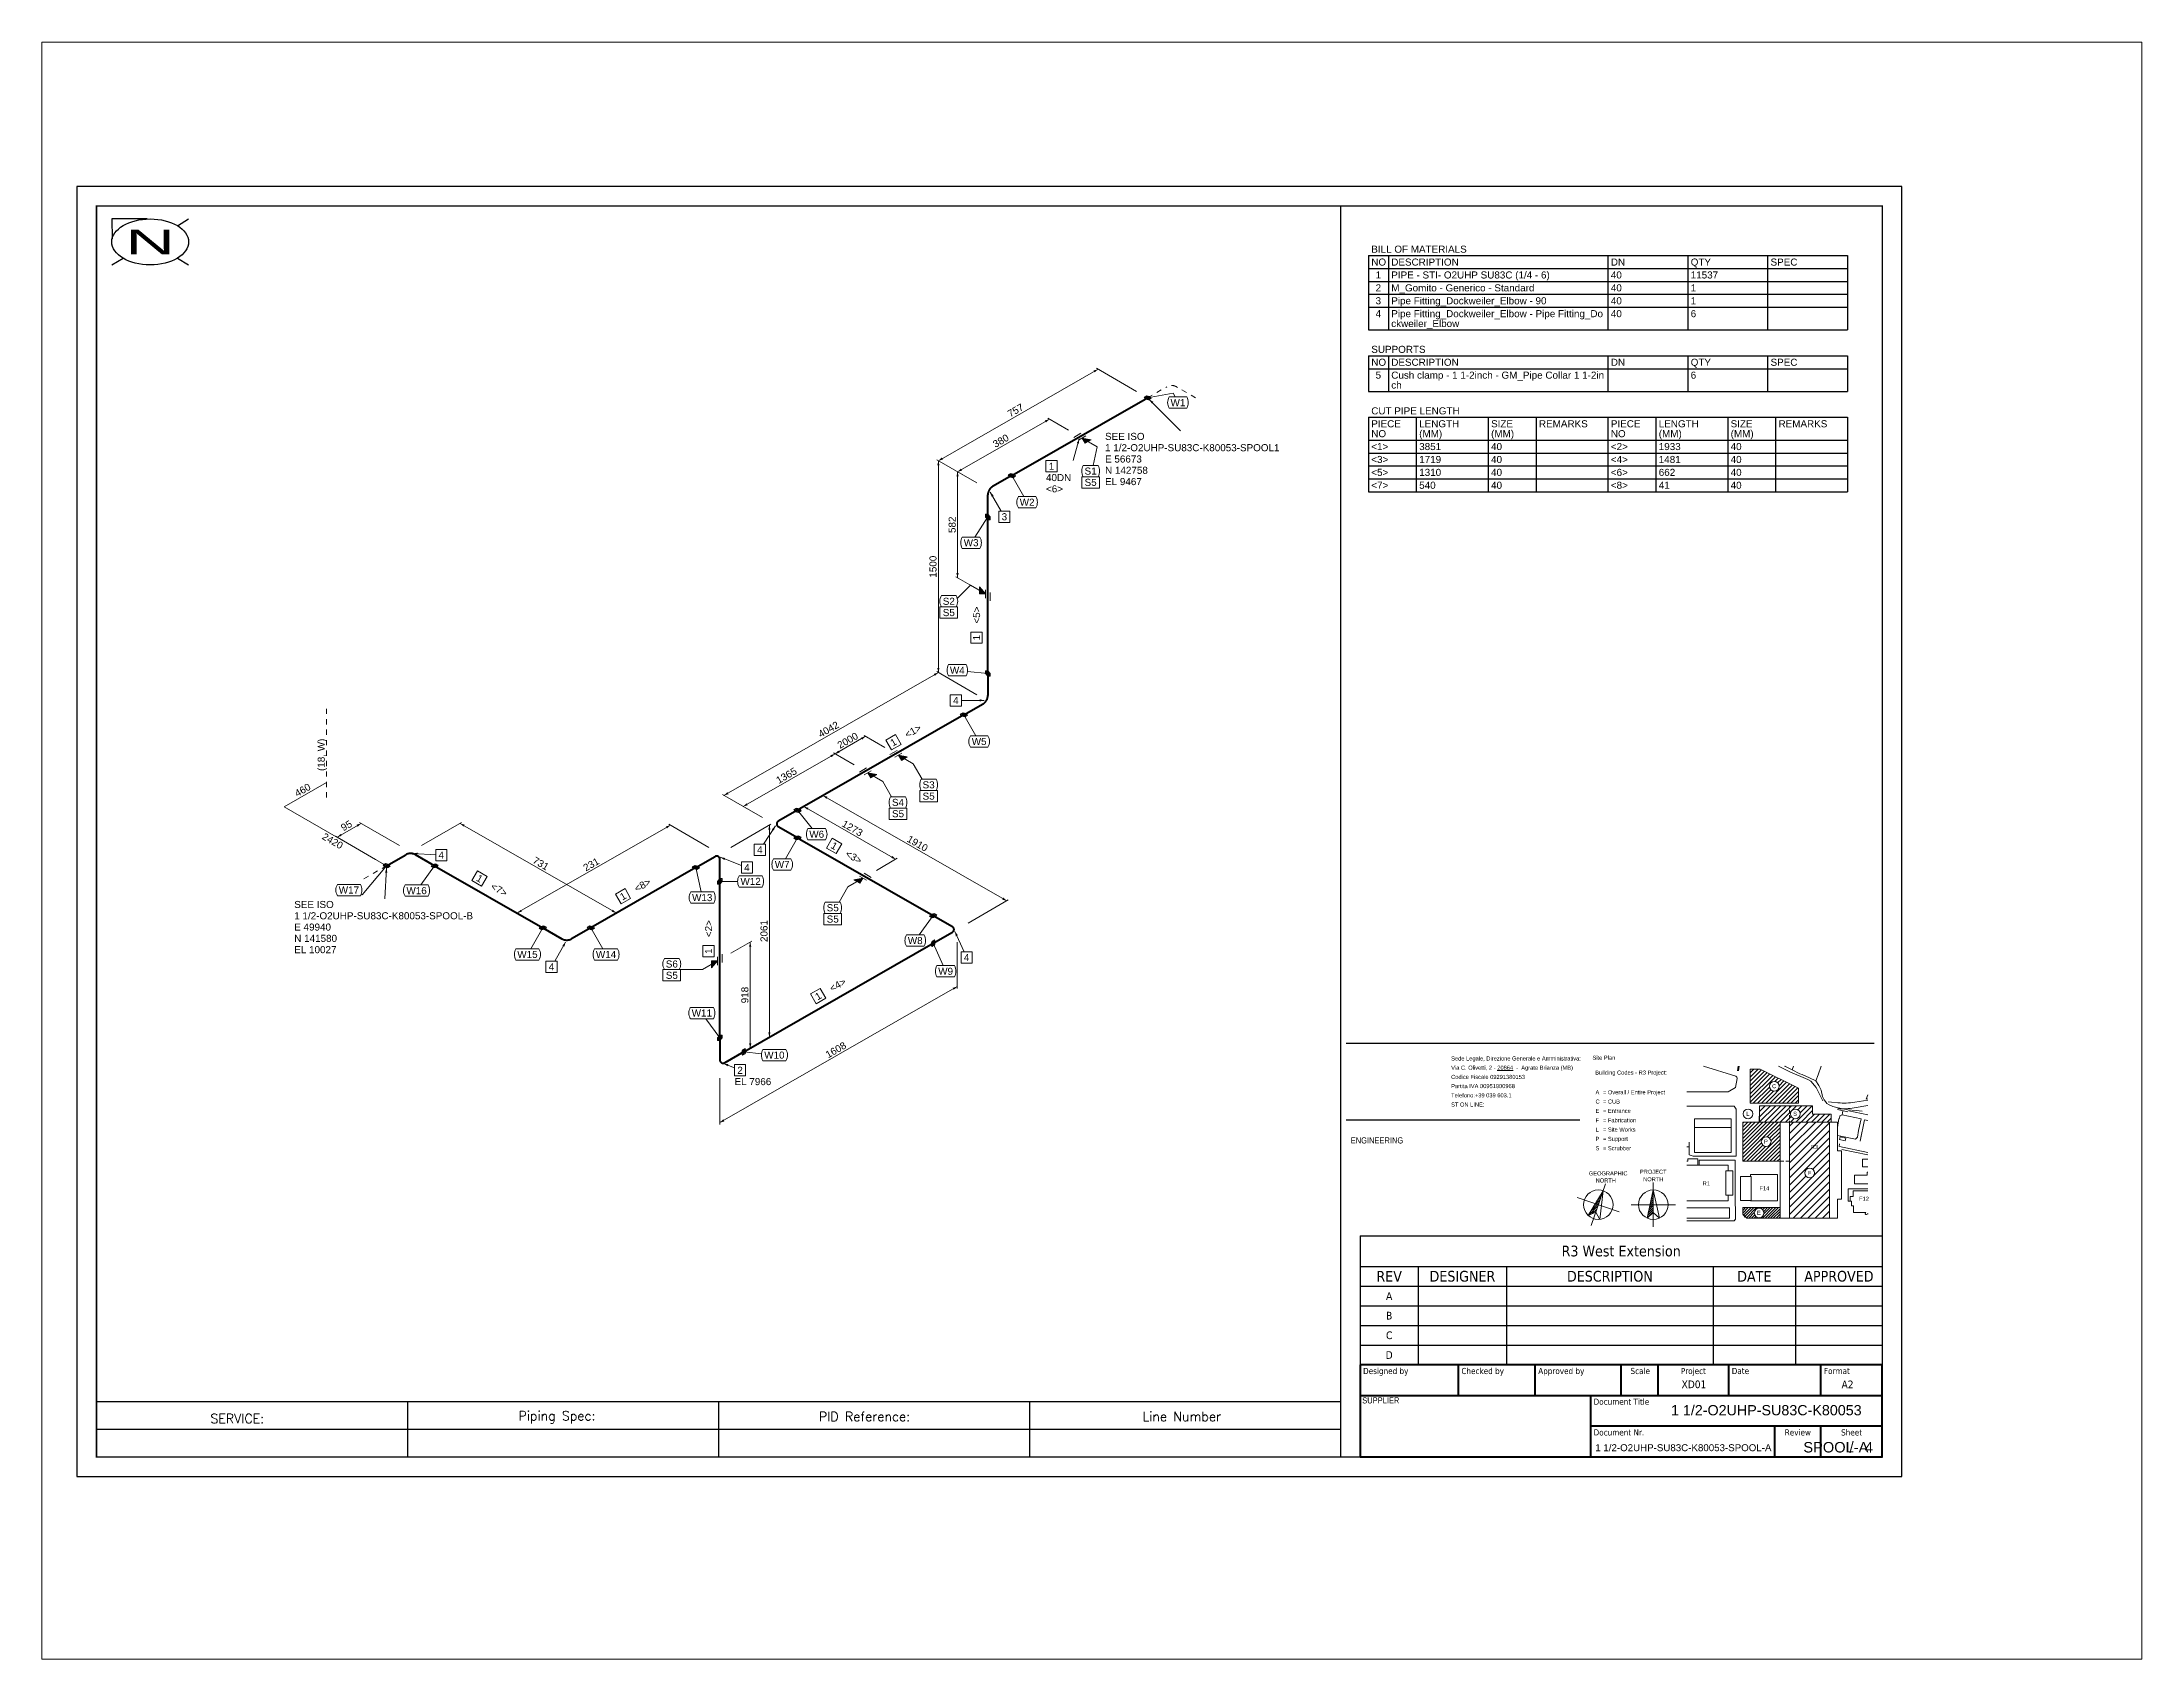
# Paper-space layout 'Layout1' of a CAD drawing. Header units: metres. Extents: x 0 to 16.2, y -1.1 to 11.4.
# The model-space entities are those that its viewports show. They can reach past a viewport. Long polylines and large blocks are cut down to what shows.
import ezdxf
from ezdxf.enums import TextEntityAlignment as Align

# ---------------------------------------------------------------- set-up
doc = ezdxf.new("R2010")
doc.units = ezdxf.units.M
doc.header["$MEASUREMENT"] = 0
for name, color, linetype, lineweight in [('BDRTEXT', 2, 'Continuous', 20), ('BOMTEXT', 2, 'Continuous', 20), ('CONTINUATION', 7, 'Continuous', 0), ('DIM', 7, 'Continuous', 0), ('G-____-TTLB-OTLN', 7, 'Continuous', 13), ('G-____-TTLB-WIDE', 7, 'Continuous', 30), ('JONTNO', 2, 'Continuous', 0), ('LEADLINE', 2, 'Continuous', 0), ('MESSAGE', 2, 'Continuous', 0), ('Pipe', 1, 'Continuous', 50), ('PTNO', 2, 'Continuous', 0), ('SYMBOL', 7, 'Continuous', 0), ('Symbol (ISO)', 7, 'Continuous', 25), ('Title (ISO)', 7, 'Continuous', 50)]:
    doc.layers.add(name, color=color, linetype=linetype, lineweight=lineweight)
doc.styles.add('Arial', font='')
doc.styles.add('Arial_1', font='', dxfattribs={"width": 0.8, "height": 2})
doc.styles.add('Note Text (ISO)', font='', dxfattribs={"height": 2.5})
doc.styles.add('RomanS', font='romans.shx')
doc.styles.get("Standard").update_dxf_attribs({"font": ''})
doc.styles.add('Text Style41', font='')
doc.styles.get('Arial').set_extended_font_data('Arial')
doc.styles.get('Arial_1').set_extended_font_data('Arial')
doc.styles.get('Note Text (ISO)').set_extended_font_data('Tahoma')
doc.styles.get('Standard').set_extended_font_data('Arial')
doc.styles.get('Text Style41').set_extended_font_data('Tahoma')

psp = doc.layouts.get("Layout1")

msp = doc.modelspace()

# ---------------------------------------------------------------- texts
at = {"color": 7, "linetype": 'ByBlock', "lineweight": -2, "style": 'RomanS'}
for s, p in [('SERVICE:', (49.67, 26.43)), ('Piping Spec:', (149.93, 27.32)), ('PID Reference:', (247.72, 27.09)), ('Line Number', (353.07, 27.09))]:
    msp.add_text(s, height=3, dxfattribs=at).set_placement(p)
at = {"layer": 'BDRTEXT', "style": 'Arial'}
for s, height, p in [('1 1/2-O2UHP-SU83C-K80053', 3.3303, (556.11, 30.66)), ('1 1/2-O2UHP-SU83C-K80053-SPOOL-A', 2.2663, (529.11, 18.44)), ('SPOOL-A', 3.41, (578.75, 18.59)), ('4', 3.41, (589.5, 18.54))]:
    msp.add_text(s, height=height, dxfattribs=at).set_placement(p, align=Align.MIDDLE_CENTER)
at = {"layer": 'BOMTEXT', "style": 'Arial'}
for s, p in [('BILL OF MATERIALS', (427.53, 407.53)), ('NO', (427.53, 403.33)), ('DESCRIPTION', (434.03, 403.33)), ('DN', (505.51, 403.33)), ('QTY', (531.5, 403.33)), ('SPEC', (557.49, 403.33)), ('PIPE - STI- O2UHP SU83C (1/4 - 6)', (434.03, 399.13)), ('M_Gomito - Generico - Standard', (434.03, 394.93)), ('40', (505.51, 399.13)), ('40', (505.51, 394.93)), ('11537', (531.5, 399.13)), ('1', (531.5, 394.93)), ('Pipe Fitting_Dockweiler_Elbow - 90', (434.03, 390.73)), ('40', (505.51, 390.73)), ('1', (531.5, 390.73)), ('ckweiler_Elbow', (434.03, 383.31)), ('Pipe Fitting_Dockweiler_Elbow - Pipe Fitting_Do', (434.03, 386.53)), ('40', (505.51, 386.53)), ('6', (531.5, 386.53)), ('SUPPORTS', (427.53, 374.91)), ('NO', (427.53, 370.71)), ('DESCRIPTION', (434.03, 370.71)), ('DN', (505.51, 370.71)), ('QTY', (531.5, 370.71)), ('SPEC', (557.49, 370.71)), ('ch', (434.03, 363.29)), ('Cush clamp - 1 1-2inch - GM_Pipe Collar 1 1-2in', (434.03, 366.51)), ('6', (531.5, 366.51)), ('CUT PIPE LENGTH', (427.53, 354.88)), ('PIECE', (427.53, 350.68)), ('NO', (427.53, 347.46)), ('(MM)', (443.12, 347.46)), ('LENGTH', (443.12, 350.68)), ('SIZE', (466.52, 350.68)), ('(MM)', (466.52, 347.46)), ('REMARKS', (482.11, 350.68)), ('PIECE', (505.51, 350.68)), ('NO', (505.51, 347.46)), ('(MM)', (521.1, 347.46)), ('LENGTH', (521.1, 350.68)), ('SIZE', (544.5, 350.68)), ('(MM)', (544.5, 347.46)), ('REMARKS', (560.09, 350.68)), ('<1>', (427.53, 343.26)), ('3851', (443.12, 343.26)), ('40', (466.52, 343.26)), ('<2>', (505.51, 343.26)), ('1933', (521.1, 343.26)), ('40', (544.5, 343.26)), ('<3>', (427.53, 339.06)), ('<5>', (427.53, 334.86)), ('1719', (443.12, 339.06)), ('1310', (443.12, 334.86)), ('40', (466.52, 339.06)), ('40', (466.52, 334.86)), ('<4>', (505.51, 339.06)), ('<6>', (505.51, 334.86)), ('662', (521.1, 334.86)), ('1481', (521.1, 339.06)), ('40', (544.5, 339.06)), ('40', (544.5, 334.86)), ('<7>', (427.53, 330.66)), ('540', (443.12, 330.66)), ('40', (466.52, 330.66)), ('<8>', (505.51, 330.66)), ('41', (521.1, 330.66)), ('40', (544.5, 330.66))]:
    msp.add_text(s, height=2.3, dxfattribs=at).set_placement(p)
for s, p in [('2', (429.83, 394.93)), ('1', (429.83, 399.13)), ('3', (429.83, 390.73)), ('4', (429.83, 386.53)), ('5', (429.83, 366.51))]:
    msp.add_text(s, height=2.3, dxfattribs=at).set_placement(p, align=Align.CENTER)
at = {"layer": 'DIM', "style": 'Arial'}
for s, rotation, p in [('757', 29.83757, (311.74, 356.21)), ('380', 29.83757, (306.93, 346.27)), ('582', 90, (291.09, 318.94)), ('1500', 90, (284.86, 305.3)), ('4042', 29.83757, (250.85, 252.33)), ('(18, W)', 90, (85.74, 244.04)), ('2000', 29.83757, (257.08, 248.73)), ('1365', 29.83757, (237.15, 237.29)), ('460', 29.83757, (79.68, 232.58)), ('95', 29.83757, (93.93, 220.98)), ('1273', 330.16243, (258.63, 220.14)), ('2420', 330.16243, (89.44, 215.99)), ('1910', 330.16243, (279.82, 215.16)), ('731', 330.16243, (157.21, 208.64)), ('231', 29.83757, (173.6, 208.36)), ('2061', 90, (229.85, 186.66)), ('918', 90, (223.62, 165.82)), ('1608', 29.83757, (253.25, 147.95))]:
    msp.add_text(s, height=2.3, rotation=rotation, dxfattribs=at).set_placement(p, align=Align.MIDDLE_CENTER)
at = {"layer": 'G-____-TTLB-OTLN', "lineweight": 9, "style": 'Arial'}
for s, p in [('Site Plan', (499.53, 144.74)), ('Building Codes - R3 Project:', (500.41, 139.92)), ('C', (557.99, 135.48)), ('A', (500.52, 133.51)), ('C', (500.52, 130.48)), ('= Overall / Entire Project', (502.95, 133.51)), ('= CUB', (502.95, 130.48)), ('E', (500.52, 127.44)), ('F', (500.52, 124.4)), ('= Entrance', (502.95, 127.44)), ('= Fabrication', (502.95, 124.4)), ('L', (549.59, 126.49)), ('S', (564.86, 126.49)), ('S', (500.52, 115.29)), ('L', (500.52, 121.36)), ('P', (500.52, 118.33)), ('= Site Works', (502.95, 121.36)), ('= Support', (502.95, 118.33)), ('= Scrubber', (502.95, 115.29)), ('P', (555.37, 117.44)), ('R3', (570.59, 115.68)), ('R1', (535.39, 103.85)), ('F14', (553.88, 102.25)), ('F', (569.6, 107.25)), ('F12', (586.32, 98.84)), ('E', (553.08, 94.24))]:
    msp.add_text(s, height=1.33, dxfattribs=at).set_placement(p)
for s, p in [('GEOGRAPHIC', (504.63, 107.09)), ('NORTH', (503.86, 104.79)), ('PROJECT', (519.32, 107.62)), ('NORTH', (519.32, 105.19))]:
    msp.add_text(s, height=1.33, dxfattribs=at).set_placement(p, align=Align.CENTER)
at = {"layer": 'G-____-TTLB-OTLN', "lineweight": 9, "attachment_point": 1}
for s, insert, char_height, width, style in [('Sede Legale, Direzione Generale e Amministrativa: ', (453.52, 145.84), 1.33, 52.0239, 'Arial'), ('Via C. Olivetti, 2 - ', (453.52, 142.84), 1.33, 18.1967, 'Arial'), ('Codice Fiscale 09291380153 ', (453.52, 139.84), 1.33, 29.939, 'Arial'), ('Partita IVA 00951900968', (453.52, 136.84), 1.33, 24.9621, 'Arial'), ('\\L20864', (468.54, 142.84), 1.33, 6.2211, 'Arial'), ('  -  Agrate Brianza (MB) ', (473.67, 142.84), 1.33, 24.1845, 'Arial'), ('Telefono:+39 039 603.1  ', (453.52, 133.84), 1.33, 25.1177, 'Arial'), ('ST ON LINE:', (453.52, 130.84), 1.33, 13.1421, 'Arial'), ('ENGINEERING', (420.83, 119.5), 2, 6.9266, 'Arial_1'), ('SUPPLIER', (424.58, 34.85), 2, 13.7249, 'Arial_1')]:
    msp.add_mtext(s, dxfattribs=dict(at, insert=insert, char_height=char_height, width=width, style=style))
at = {"layer": 'JONTNO', "style": 'Arial'}
for s, p in [('W1', (364.59, 357.56)), ('W2', (315.5, 325.13)), ('W3', (297.27, 311.95)), ('W4', (292.78, 270.41)), ('W5', (299.89, 247.23)), ('W6', (247.01, 217.03)), ('W7', (235.78, 207.2)), ('W17', (94.74, 198.87)), ('W16', (116.77, 198.67)), ('W13', (209.74, 196.41)), ('W12', (225.5, 201.68)), ('W8', (279.08, 182.41)), ('W15', (152.86, 177.9)), ('W14', (178.44, 177.89)), ('W9', (288.98, 172.41)), ('W11', (209.62, 158.82)), ('W10', (233.24, 145.13))]:
    msp.add_text(s, height=2.3, dxfattribs=at).set_placement(p, align=Align.CENTER)
for s, p in [('S1', (334.21, 335.28)), ('S5', (334.21, 331.6)), ('S2', (288.04, 292.88)), ('S5', (288.04, 289.2)), ('S3', (281.48, 233.12)), ('S4', (271.51, 227.4)), ('S5', (271.51, 223.72)), ('S5', (281.48, 229.44)), ('S5', (250.26, 193.1)), ('S5', (250.26, 189.42)), ('S6', (197.89, 174.78)), ('S5', (197.89, 171.1))]:
    msp.add_text(s, height=2.3, dxfattribs=at).set_placement(p)
at = {"layer": 'MESSAGE', "style": 'Arial'}
for s, p in [('SEE ISO', (340.87, 346.57)), ('1 1/2-O2UHP-SU83C-K80053-SPOOL1', (340.87, 342.89)), ('E 56673', (340.87, 339.21)), ('N 142758', (340.87, 335.53)), ('EL 9467', (340.87, 331.85)), ('SEE ISO', (76.94, 194.17)), ('1 1/2-O2UHP-SU83C-K80053-SPOOL-B', (76.94, 190.49)), ('E 49940', (76.94, 186.81)), ('N 141580', (76.94, 183.13)), ('EL 10027', (76.94, 179.45))]:
    msp.add_text(s, height=2.3, dxfattribs=at).set_placement(p)
at = {"layer": 'PTNO', "style": 'Arial'}
for s, p in [('40DN', (321.64, 333.16)), ('1', (322.56, 336.84)), ('<6>', (321.64, 329.48)), ('EL 7966', (220.25, 136.49)), ('2', (221.17, 140.17))]:
    msp.add_text(s, height=2.3, dxfattribs=at).set_placement(p)
for s, p in [('3', (308.11, 320.41)), ('4', (292.3, 260.61)), ('4', (124.8, 210.22)), ('4', (228.51, 211.98)), ('4', (224.3, 206.18)), ('4', (295.8, 176.92)), ('4', (160.68, 173.9))]:
    msp.add_text(s, height=2.3, dxfattribs=at).set_placement(p, align=Align.CENTER)
for s, rotation, p in [('<5>', 90, (299.04, 289.53)), ('1', 90, (299.04, 282.2)), ('<1>', 29.83757, (278.34, 251.78)), ('1', 29.83757, (271.98, 248.14)), ('1', 330.16243, (252.71, 214.4)), ('<3>', 330.16243, (259.06, 210.76)), ('1', 330.16243, (137.28, 203.76)), ('<7>', 330.16243, (143.63, 200.12)), ('1', 29.83757, (183.96, 197.99)), ('<8>', 29.83757, (190.31, 201.63)), ('<2>', 90, (211.82, 187.45)), ('1', 90, (211.82, 180.12)), ('1', 29.83757, (247.51, 165.48)), ('<4>', 29.83757, (253.86, 169.13))]:
    msp.add_text(s, height=2.3, rotation=rotation, dxfattribs=at).set_placement(p, align=Align.MIDDLE_CENTER)
at = {"layer": 'Symbol (ISO)', "attachment_point": 5, "style": 'Note Text (ISO)'}
for s, insert, char_height in [('R3 West Extension', (508.87, 82.44), 3.5), ('REV', (433.35, 74.24), 3.5), ('DESIGNER', (457.19, 74.24), 3.5), ('DESCRIPTION', (505.19, 74.24), 3.5), ('DATE', (552.21, 74.24), 3.5), ('APPROVED', (579.74, 74.24), 3.5), ('A', (433.35, 67.83), 2.5), ('B', (433.35, 61.43), 2.5), ('C', (433.35, 55.03), 2.5), ('D', (433.35, 48.62), 2.5), ('A2', (582.56, 39.05), 2.5)]:
    msp.add_mtext(s, dxfattribs=dict(at, insert=insert, char_height=char_height))
at = {"layer": 'Symbol (ISO)', "insert": (532.56, 39.05), "char_height": 2.5, "width": 3.0374, "attachment_point": 5, "style": 'Note Text (ISO)'}
msp.add_mtext('XD01', dxfattribs=at)
at = {"layer": 'Title (ISO)', "style": 'Text Style41'}
for s, p in [('Designed by', (424.87, 44.42)), ('Checked by', (456.87, 44.42)), ('Approved by', (481.87, 44.42)), ('Date', (544.87, 44.42)), ('Format', (574.87, 44.42)), ('Document Title', (499.9, 34.42)), ('Document Nr.', (499.9, 24.42))]:
    msp.add_text(s, height=2, dxfattribs=at).set_placement(p, align=Align.TOP_LEFT)
msp.add_text('Scale', height=2, dxfattribs=at).set_placement((518.25, 44.42), align=Align.TOP_RIGHT)
for s, p in [('Project', (532.37, 44.42)), ('Review', (566.37, 24.42)), ('Sheet', (583.87, 24.42))]:
    msp.add_text(s, height=2, dxfattribs=at).set_placement(p, align=Align.TOP_CENTER)
at = {"layer": 'Title (ISO)', "style": 'Note Text (ISO)'}
msp.add_text('  /  ', height=3.5, dxfattribs=at).set_placement((583.87, 18.92), align=Align.MIDDLE_CENTER)

# ---------------------------------------------------------------- blocks, each defined once
blk = doc.blocks.new('*U23')
at = {"color": 0, "linetype": 'ByBlock', "lineweight": 25}
for p, q in [((-1, 7.48), (-12.5, 7.5)), ((-12.5, 7.5), (-12.39, 1)), ((8.84, 5.3), (12.5, 7.5)), ((-12.5, -7.5), (-8.84, -5.3)), ((8.84, -5.3), (12.5, -7.5))]:
    blk.add_line(p, q, dxfattribs=at)
at = {"color": 0, "linetype": 'ByBlock', "lineweight": -2}
blk.add_line((0, 0), (0, 0), dxfattribs=at)
blk.add_line((0, 0), (0, 0), dxfattribs=at)
blk.add_line((0, 0), (0, 0), dxfattribs=at)
blk.add_line((0, 0), (0, 0), dxfattribs=at)
blk.add_line((0, 0), (0, 0), dxfattribs=at)
at = {"color": 0, "linetype": 'ByBlock', "lineweight": 25}
blk.add_ellipse((0, 0), major_axis=(12.5, 0), ratio=0.6, dxfattribs=at)
at = {"color": 0, "linetype": 'ByBlock', "lineweight": 40, "width": 2}
blk.add_text('N', height=8, dxfattribs=at).set_placement((0, 0), align=Align.MIDDLE_CENTER)

# ---------------------------------------------------------------- linework, layer by layer
at = {"lineweight": -3}
for p, q in [((426.58, 406.58), (582.54, 406.58)), ((426.58, 406.58), (426.58, 382.36)), ((433.08, 406.58), (433.08, 382.36)), ((504.56, 406.58), (504.56, 382.36)), ((530.55, 406.58), (530.55, 382.36)), ((556.54, 406.58), (556.54, 382.36)), ((582.54, 406.58), (582.54, 382.36)), ((426.58, 402.38), (582.54, 402.38)), ((426.58, 398.18), (582.54, 398.18)), ((426.58, 393.98), (582.54, 393.98)), ((426.58, 389.78), (582.54, 389.78)), ((426.58, 382.36), (582.54, 382.36)), ((426.58, 373.96), (582.54, 373.96)), ((426.58, 373.96), (426.58, 362.34)), ((426.58, 369.76), (582.54, 369.76)), ((433.08, 373.96), (433.08, 362.34)), ((504.56, 373.96), (504.56, 362.34)), ((530.55, 373.96), (530.55, 362.34)), ((556.54, 373.96), (556.54, 362.34)), ((582.54, 373.96), (582.54, 362.34)), ((426.58, 362.34), (582.54, 362.34)), ((426.58, 353.93), (582.54, 353.93)), ((426.58, 353.93), (426.58, 329.71)), ((442.17, 353.93), (442.17, 329.71)), ((465.57, 353.93), (465.57, 329.71)), ((481.16, 353.93), (481.16, 329.71)), ((504.56, 353.93), (504.56, 329.71)), ((520.15, 353.93), (520.15, 329.71)), ((543.55, 353.93), (543.55, 329.71)), ((559.14, 353.93), (559.14, 329.71)), ((582.54, 353.93), (582.54, 329.71)), ((582.54, 353.93), (582.54, 329.71)), ((426.58, 346.51), (582.54, 346.51)), ((426.58, 342.31), (582.54, 342.31)), ((426.58, 338.11), (582.54, 338.11)), ((426.58, 333.91), (582.54, 333.91)), ((426.58, 329.71), (582.54, 329.71))]:
    msp.add_line(p, q, dxfattribs=at)
at = {"linetype": 'Continuous'}
for p, q in [((113.82, 33.42), (113.82, 15.42)), ((215.07, 33.42), (215.07, 15.42)), ((316.32, 33.42), (316.32, 15.42))]:
    msp.add_line(p, q, dxfattribs=at)
for p, q in [((417.57, 33.42), (317.57, 33.42)), ((417.57, 24.42), (12.57, 24.42))]:
    msp.add_line(p, q)
msp.add_lwpolyline([(6.22, 9.07), (600.22, 9.07), (600.22, 429.07), (6.22, 429.07)], close=True)
msp.add_lwpolyline([(12.57, 15.42, 0.508, 0.508, 0), (593.87, 15.42, 0.508, 0.508, 0), (593.87, 422.72, 0.508, 0.508, 0), (12.57, 422.72, 0.508, 0.508, 0)], format="xyseb", close=True)
at = {"linetype": 'ByBlock', "lineweight": -2}
for points in [[(417.57, 422.72, 0.5, 0.5, 0), (417.57, 15.42, 0.5, 0.5, 0)], [(417.57, 33.42, 0.5, 0.5, 0), (12.57, 33.42, 0.5, 0.5, 0)]]:
    msp.add_lwpolyline(points, format="xyseb", dxfattribs=at)
at = {"layer": 'CONTINUATION'}
for points in [[(357.67, 362), (359.15, 362.84)], [(360.62, 363.69), (360.97, 363.89)], [(364.09, 363.89), (364.04, 363.91), (363.99, 363.94), (363.95, 363.96), (363.9, 363.99), (363.85, 364.01), (363.8, 364.03), (363.75, 364.06), (363.7, 364.08), (363.64, 364.1), (363.59, 364.12), (363.54, 364.13), (363.49, 364.15), (363.44, 364.17), (363.38, 364.18), (363.33, 364.2), (363.28, 364.21), (363.23, 364.22), (363.17, 364.24), (363.12, 364.25), (363.06, 364.26), (363.01, 364.26), (362.96, 364.27), (362.9, 364.28), (362.85, 364.29), (362.79, 364.29), (362.74, 364.3), (362.68, 364.3), (362.63, 364.3), (362.57, 364.3), (362.52, 364.3), (362.46, 364.3)], [(364.44, 363.69), (364.09, 363.89)], [(367.39, 362), (365.91, 362.84)], [(354.72, 360.3), (356.2, 361.15)], [(370.34, 360.3), (368.86, 361.15)], [(104.06, 206.24), (102.58, 205.39)], [(107.01, 207.93), (105.53, 207.08)], [(101.11, 204.54), (99.63, 203.7)]]:
    msp.add_lwpolyline(points, dxfattribs=at)
at = {"layer": 'DIM'}
for p, q in [((286.61, 339.77), (338.61, 369.6)), ((351.12, 362.38), (338.09, 369.9)), ((292.84, 336.17), (322.75, 353.33)), ((329.02, 349.71), (322.23, 353.63)), ((299.12, 332.55), (286.09, 340.07)), ((299.12, 332.55), (286.09, 340.07)), ((286.61, 339.77), (286.61, 270.82)), ((299.12, 332.55), (292.32, 336.47)), ((299.12, 332.55), (292.32, 336.47)), ((292.84, 336.17), (292.84, 301.7)), ((299.12, 298.08), (292.32, 302)), ((216.83, 230.8), (286.61, 270.82)), ((299.12, 263.6), (286.09, 271.12)), ((299.12, 263.6), (286.09, 271.12)), ((252.97, 244.35), (262.94, 250.07)), ((269.21, 246.45), (262.42, 250.37)), ((223.06, 227.2), (252.97, 244.35)), ((259.24, 240.73), (252.45, 244.65)), ((259.24, 240.73), (252.45, 244.65)), ((229.34, 223.58), (216.31, 231.1)), ((229.34, 223.58), (222.54, 227.5)), ((236.54, 223.58), (249.56, 231.1)), ((236.54, 223.58), (243.33, 227.5)), ((242.81, 227.2), (272.71, 210.04)), ((249.04, 230.8), (308.86, 196.49)), ((98.7, 221.71), (90.9, 217.23)), ((111.21, 214.48), (98.19, 222.01)), ((118.41, 214.48), (131.44, 222.01)), ((130.92, 221.71), (181.76, 192.54)), ((149.55, 192.54), (199.39, 221.13)), ((211.9, 213.91), (198.87, 221.43)), ((219.1, 213.91), (232.12, 221.43)), ((231.6, 152.18), (231.6, 221.13)), ((103.4, 210.01), (90.38, 217.53)), ((266.44, 206.42), (273.23, 210.34)), ((162.05, 185.32), (149.03, 192.84)), ((169.25, 185.32), (182.28, 192.84)), ((296.35, 189.27), (309.38, 196.79)), ((219.1, 179.44), (225.89, 183.36)), ((225.37, 148.58), (225.37, 183.06)), ((292.75, 183.03), (292.75, 167.99)), ((215.5, 124.28), (292.75, 168.59)), ((219.1, 144.96), (232.12, 152.48)), ((219.1, 144.96), (225.89, 148.88)), ((215.5, 138.72), (215.5, 123.68))]:
    msp.add_line(p, q, dxfattribs=at)
for points in [[(73.62, 227.08), (87.49, 235.04)], [(107.01, 207.93), (73.62, 227.08)]]:
    msp.add_lwpolyline(points, dxfattribs=at)
for points in [[(338.61, 369.6), (337.5, 368.53), (337.13, 369.18)], [(322.75, 353.33), (321.64, 352.26), (321.26, 352.91)], [(286.61, 339.77), (286.98, 338.27), (286.23, 338.27)], [(286.61, 339.77), (287.72, 340.85), (288.1, 340.2)], [(292.84, 336.17), (293.22, 334.67), (292.47, 334.67)], [(292.84, 336.17), (293.96, 337.25), (294.33, 336.6)], [(292.84, 301.7), (292.47, 303.2), (293.22, 303.2)], [(286.61, 270.82), (285.49, 269.75), (285.12, 270.4)], [(286.61, 270.82), (286.23, 272.32), (286.98, 272.32)], [(262.94, 250.07), (261.82, 249), (261.45, 249.65)], [(252.97, 244.35), (251.85, 243.28), (251.48, 243.93)], [(252.97, 244.35), (254.08, 245.42), (254.46, 244.77)], [(216.83, 230.8), (217.94, 231.87), (218.32, 231.22)], [(223.06, 227.2), (224.18, 228.27), (224.55, 227.62)], [(242.81, 227.2), (244.3, 226.78), (243.92, 226.13)], [(249.04, 230.8), (250.53, 230.38), (250.16, 229.73)], [(98.7, 221.71), (97.59, 220.63), (97.22, 221.28)], [(130.92, 221.71), (132.41, 221.28), (132.04, 220.63)], [(199.39, 221.13), (198.27, 220.06), (197.9, 220.71)], [(231.6, 221.13), (231.98, 219.63), (231.23, 219.63)], [(90.9, 217.23), (92.01, 218.3), (92.39, 217.65)], [(272.71, 210.04), (271.23, 210.47), (271.6, 211.12)], [(149.55, 192.54), (150.66, 193.62), (151.03, 192.97)], [(181.76, 192.54), (180.27, 192.97), (180.65, 193.62)], [(308.86, 196.49), (307.37, 196.91), (307.74, 197.56)], [(225.37, 183.06), (225.74, 181.56), (224.99, 181.56)], [(292.75, 168.59), (291.63, 167.52), (291.26, 168.17)], [(231.6, 152.18), (231.23, 153.68), (231.98, 153.68)], [(225.37, 148.58), (224.99, 150.08), (225.74, 150.08)], [(215.5, 124.28), (216.61, 125.35), (216.98, 124.7)]]:
    msp.add_solid(points, dxfattribs=at)
at = {"layer": 'G-____-TTLB-OTLN', "lineweight": 9, "flags": 128}
for points in [[(535.72, 142.7), (546.15, 139.37)], [(546.59, 138.65), (546.08, 135.75)], [(547, 142.7), (546.74, 141.19)], [(547.02, 141.13), (547.29, 142.7)], [(566.54, 130.64), (550.82, 130.64), (550.82, 141.7), (554.14, 141.7), (566.54, 135.5), (566.54, 130.64)], [(550.82, 140.46), (552.06, 141.7)], [(550.82, 139.1), (553.42, 141.7)], [(566.54, 130.64), (566.54, 135.5), (554.14, 141.7), (550.82, 141.7), (550.82, 130.64), (566.54, 130.64)], [(550.82, 137.74), (554.56, 141.48)], [(550.82, 136.38), (555.47, 141.03)], [(550.82, 135.02), (556.37, 140.58)], [(550.82, 133.66), (557.28, 140.12)], [(550.82, 132.31), (558.19, 139.67)], [(550.82, 130.95), (559.09, 139.22)], [(555.95, 130.64), (562.72, 137.41)], [(557.31, 130.64), (563.62, 136.96)], [(558.86, 137.63), (560, 138.77)], [(559.8, 137.21), (560.91, 138.31)], [(560.06, 142.7), (563.75, 140.86)], [(560.26, 136.31), (561.81, 137.86)], [(562.35, 142.52), (562, 142.7)], [(562.42, 142.7), (562.35, 142.52)], [(564.49, 141.44), (562.35, 142.52)], [(563.75, 140.86), (569.65, 138.31)], [(564.96, 142.7), (564.49, 141.44)], [(567, 140.21), (564.49, 141.44)], [(567.73, 139.92), (567, 140.21)], [(570.15, 138.91), (567.73, 139.92)], [(569.65, 138.31), (570.64, 137.73)], [(570.15, 138.91), (572.24, 137.92)], [(570.64, 137.73), (572.29, 135.7)], [(572.94, 139.89), (572.24, 137.92)], [(572.24, 137.92), (573.25, 136.39)], [(573.98, 142.7), (572.94, 139.89)], [(543.68, 134.35), (530.26, 134.35)], [(543.68, 134.35), (546.08, 135.75)], [(551.88, 130.64), (557.21, 135.98)], [(553.23, 130.64), (557.65, 135.06)], [(554.59, 130.64), (558.57, 134.62)], [(558.67, 130.64), (564.53, 136.5)], [(560.03, 130.64), (565.44, 136.05)], [(561.39, 130.64), (566.34, 135.6)], [(562.75, 130.64), (566.54, 134.44)], [(564.11, 130.64), (566.54, 133.08)], [(565.46, 130.64), (566.54, 131.72)], [(572.29, 135.7), (574.56, 131.38)], [(573.25, 136.39), (573.95, 134.87)], [(573.95, 134.87), (574.42, 132.78)], [(574.42, 132.78), (574.98, 131.7)], [(574.98, 131.7), (575.4, 131.13)], [(575.4, 131.13), (575.85, 130.48)], [(575.85, 130.48), (576.56, 130.12)], [(576.25, 131.1), (577.33, 130.93)], [(576.56, 130.12), (577.78, 129.58)], [(577.33, 130.93), (579.42, 130.74)], [(584.88, 130.93), (589.13, 131.62)], [(589.13, 133.38), (588.62, 131.92)], [(588.62, 131.92), (589.13, 132)], [(530.26, 129.68), (545.66, 129.68)], [(544.72, 125.53), (532.77, 125.53)], [(532.77, 114.61), (532.77, 125.53)], [(544.72, 125.53), (544.72, 114.61)], [(545.66, 129.68), (546.29, 128.62)], [(546.29, 113.37), (546.29, 128.62)], [(577.23, 127.08), (571.2, 127.08), (571.2, 129.8), (553.87, 129.8), (553.87, 124.42), (548.47, 124.42), (548.47, 111.76), (560.57, 111.76), (560.57, 96.61), (548.47, 96.61), (548.47, 94.46), (549.75, 93.17), (579.3, 93.17), (579.3, 99.4), (580.58, 99.4), (580.58, 115.15), (579.3, 115.15), (579.3, 124.46), (577.23, 124.46), (577.23, 127.08)], [(548.47, 124.42), (548.47, 111.76)], [(548.47, 124.08), (548.81, 124.42)], [(548.47, 122.84), (550.05, 124.42)], [(548.47, 121.6), (551.29, 124.42)], [(548.47, 120.36), (552.53, 124.42)], [(548.47, 119.12), (553.77, 124.42)], [(548.47, 117.88), (555.01, 124.42)], [(548.47, 116.64), (556.25, 124.42)], [(548.47, 115.4), (557.48, 124.42)], [(548.47, 114.16), (558.72, 124.42)], [(548.47, 112.93), (559.96, 124.42)], [(548.47, 111.76), (548.47, 114.92), (548.47, 118.09), (548.47, 121.25), (548.47, 124.42)], [(548.47, 124.42), (551.49, 124.42), (554.52, 124.42), (557.55, 124.42), (560.57, 124.42)], [(553.83, 124.44), (559.19, 129.8)], [(553.87, 129.8), (553.86, 128.45), (553.85, 127.11), (553.84, 125.77), (553.83, 124.42)], [(553.83, 124.42), (559.68, 124.43), (565.53, 124.44), (571.38, 124.45), (577.23, 124.46)], [(553.85, 126.15), (557.49, 129.8)], [(553.86, 127.86), (555.79, 129.8)], [(553.87, 129.57), (554.1, 129.8)], [(571.2, 129.8), (566.87, 129.8), (562.54, 129.8), (558.21, 129.8), (553.87, 129.8)], [(553.88, 124.42), (554.98, 124.42)], [(555.52, 124.43), (560.89, 129.8)], [(555.58, 124.42), (556.8, 124.42)], [(556.41, 119.63), (560.57, 123.79)], [(557.22, 124.43), (562.58, 129.8)], [(557.41, 124.42), (558.62, 124.42)], [(558.92, 124.43), (564.28, 129.8)], [(559.23, 124.42), (560.44, 124.42)], [(560.57, 122.95), (560.57, 124.42)], [(560.57, 124.42), (560.57, 121.26), (560.57, 118.09), (560.57, 114.92), (560.57, 111.76)], [(560.62, 124.44), (565.98, 129.8)], [(561.05, 124.42), (562.26, 124.42)], [(562.32, 124.44), (564.21, 126.33)], [(562.87, 124.42), (564.09, 124.42)], [(563.67, 129.8), (563.67, 129.1)], [(563.67, 128.49), (563.67, 127.28)], [(563.67, 126.67), (563.67, 125.45)], [(563.67, 124.85), (563.67, 123.64)], [(563.69, 115.93), (572.19, 124.43)], [(563.69, 113.54), (574.58, 124.43)], [(563.69, 124.42), (566.95, 124.42), (570.21, 124.42), (573.46, 124.43), (576.72, 124.43)], [(563.69, 123.11), (565, 124.42)], [(563.69, 120.72), (567.4, 124.42)], [(563.69, 118.33), (569.79, 124.42)], [(563.69, 93.17), (563.69, 100.98), (563.69, 108.8), (563.69, 116.61), (563.69, 124.42)], [(563.69, 111.14), (576.72, 124.17)], [(564.02, 124.44), (565.18, 125.6)], [(564.69, 124.42), (565.9, 124.42)], [(565.72, 124.44), (571.07, 129.8)], [(566.36, 128.48), (567.68, 129.8)], [(566.51, 124.42), (567.73, 124.42)], [(567.08, 127.51), (569.37, 129.8)], [(567.42, 124.45), (571.2, 128.23)], [(568.34, 124.42), (569.55, 124.42)], [(569.12, 124.45), (571.75, 127.08)], [(570.16, 124.42), (571.37, 124.42)], [(570.82, 124.45), (573.45, 127.08)], [(571.2, 127.08), (571.2, 127.76), (571.2, 128.44), (571.2, 129.12), (571.2, 129.8)], [(577.23, 127.08), (575.73, 127.08), (574.22, 127.08), (572.71, 127.08), (571.2, 127.08)], [(571.98, 124.42), (573.19, 124.42)], [(572.52, 124.45), (575.15, 127.08)], [(573.8, 124.42), (575.01, 124.42)], [(574.22, 124.46), (576.84, 127.08)], [(575.62, 124.42), (576.72, 124.42)], [(575.92, 124.46), (577.23, 125.77)], [(576.72, 123.7), (576.72, 124.46)], [(576.72, 124.46), (577.23, 124.46)], [(576.72, 124.43), (576.72, 116.61), (576.72, 108.8), (576.72, 100.99), (576.72, 93.17)], [(576.72, 121.88), (576.72, 123.09)], [(577.23, 124.46), (577.23, 125.12), (577.23, 125.77), (577.23, 126.43), (577.23, 127.08)], [(577.78, 129.58), (578.62, 129.34)], [(578.62, 129.34), (580.51, 128.86)], [(579.27, 128.53), (582.67, 127.85)], [(579.77, 125.67), (579.3, 122.67)], [(579.91, 125.67), (580.07, 126.49)], [(580.07, 126.49), (580.8, 126.83)], [(580.51, 128.86), (582.64, 128.4)], [(581.07, 128.17), (580.78, 126.84)], [(580.78, 126.84), (586.95, 125.52)], [(582.64, 128.4), (585.38, 128.22)], [(589.13, 126.87), (582.98, 128.15)], [(589.13, 129.84), (584.72, 129.09)], [(585.38, 128.22), (587.29, 128.01)], [(586.16, 121.7), (586.95, 125.52)], [(588.09, 125.21), (586.61, 118.3)], [(588.09, 125.21), (589.13, 124.99)], [(530.26, 116.44), (530.96, 116.44)], [(530.96, 117.94), (530.96, 113.79)], [(532.77, 122.74), (544.72, 122.74)], [(548.54, 111.76), (554.52, 117.74)], [(549.78, 111.76), (554.98, 116.96)], [(551.01, 111.76), (555.8, 116.54)], [(552.25, 111.76), (560.57, 120.08)], [(553.49, 111.76), (560.57, 118.84)], [(554.73, 111.76), (560.57, 117.6)], [(555.97, 111.76), (560.57, 116.36)], [(557.2, 119.18), (560.57, 122.55)], [(557.61, 118.36), (560.57, 121.32)], [(560.57, 121.13), (560.57, 122.34)], [(560.57, 119.3), (560.57, 120.52)], [(560.57, 117.48), (560.57, 118.7)], [(560.57, 115.66), (560.57, 116.87)], [(563.67, 123.03), (563.67, 121.81)], [(563.67, 121.21), (563.67, 119.99)], [(563.67, 119.38), (563.67, 118.17)], [(563.67, 117.56), (563.67, 116.34)], [(563.69, 108.75), (576.72, 121.77)], [(563.69, 106.36), (576.72, 119.38)], [(563.69, 103.96), (576.72, 116.98)], [(576.72, 120.06), (576.72, 121.27)], [(576.72, 118.23), (576.72, 119.45)], [(576.72, 116.41), (576.72, 117.63)], [(579.3, 120.07), (585.17, 118.85)], [(579.78, 116.56), (579.95, 117.37)], [(589.13, 114.59), (579.93, 116.53)], [(580.11, 119.62), (579.94, 118.81)], [(579.94, 118.81), (581.83, 118.41)], [(582, 119.22), (580.11, 119.62)], [(581.83, 118.41), (582, 119.22)], [(585.81, 119.51), (585.17, 118.85)], [(586.16, 121.7), (585.81, 119.51)], [(586.97, 119.97), (586.61, 118.3)], [(530.58, 111.76), (530.26, 111.76)], [(530.26, 110.47), (543.68, 110.47)], [(533.86, 112.53), (530.58, 112.53)], [(530.58, 112.53), (530.58, 111.76)], [(532.25, 113.37), (530.96, 113.79)], [(532.25, 113.37), (546.29, 113.37)], [(544.72, 114.61), (532.77, 114.61)], [(533.86, 110.47), (533.86, 112.53)], [(546.02, 112.07), (534.29, 112.07)], [(534.29, 112.07), (534.29, 110.47)], [(543.68, 110.47), (543.68, 108.61)], [(546.02, 112.07), (546.02, 98.71)], [(560.57, 111.76), (557.55, 111.76), (554.52, 111.76), (551.49, 111.76), (548.47, 111.76)], [(557.21, 111.76), (560.57, 115.12)], [(558.45, 111.76), (560.57, 113.88)], [(559.69, 111.76), (560.57, 112.64)], [(560.57, 113.84), (560.57, 115.06)], [(560.57, 111.76), (560.57, 113.23)], [(560.57, 111.76), (561.82, 111.76)], [(562.42, 111.76), (563.67, 111.76)], [(563.67, 115.74), (563.67, 114.52)], [(563.67, 113.91), (563.67, 112.7)], [(563.67, 112.09), (563.67, 110.88)], [(563.67, 110.27), (563.67, 109.06)], [(563.69, 96.78), (576.72, 109.8)], [(571.24, 109.11), (576.72, 114.59)], [(571.55, 107.03), (576.72, 112.2)], [(576.72, 114.59), (576.72, 115.8)], [(576.72, 112.77), (576.72, 113.98)], [(576.72, 110.95), (576.72, 112.16)], [(576.72, 109.12), (576.72, 110.34)], [(580.68, 115.53), (589.13, 113.76)], [(587.39, 109.92), (587.39, 112.42)], [(587.39, 112.42), (589.13, 112.42)], [(589.13, 109.92), (587.39, 109.92)], [(503.73, 104.41), (499.1, 90.74)], [(519.32, 104.79), (519.32, 90.36)], [(542.99, 108.61), (545.23, 108.61)], [(542.99, 100.7), (542.99, 108.61)], [(545.23, 108.61), (545.23, 100.7)], [(547.69, 106.69), (551.13, 106.69)], [(547.69, 98.97), (547.69, 106.69)], [(551, 107.35), (559.73, 107.35)], [(551, 106.69), (551, 107.35)], [(551.13, 106.69), (551.13, 98.97)], [(559.73, 107.35), (559.73, 98.86)], [(563.67, 108.45), (563.67, 107.24)], [(563.67, 106.63), (563.67, 105.41)], [(563.67, 104.81), (563.67, 103.59)], [(563.67, 102.98), (563.67, 101.77)], [(563.69, 94.38), (576.72, 107.41)], [(563.69, 101.57), (569.02, 106.89)], [(563.69, 99.17), (571.11, 106.59)], [(564.88, 93.17), (576.72, 105.01)], [(567.27, 93.17), (576.72, 102.62)], [(576.72, 107.3), (576.72, 108.52)], [(576.72, 105.48), (576.72, 106.69)], [(576.72, 103.66), (576.72, 104.87)], [(576.72, 101.83), (576.72, 103.05)], [(582.73, 102.75), (582.73, 98.66)], [(582.73, 102.75), (589.13, 102.74)], [(584.81, 104.34), (584.81, 107.13)], [(584.81, 107.13), (588.89, 107.13)], [(589.13, 104.34), (584.81, 104.34)], [(588.89, 108.2), (589.13, 108.2)], [(588.89, 107.13), (588.89, 108.2)], [(494.58, 99.88), (508.25, 95.26)], [(498.1, 94.08), (502.96, 102.13)], [(502.96, 102.13), (498.1, 94.08), (500.6, 95.16), (502.96, 102.13)], [(498.29, 94.16), (501.27, 97.15)], [(498.29, 94.16), (501.27, 97.15)], [(498.95, 95.49), (501.61, 98.15)], [(498.95, 95.49), (501.61, 98.15)], [(499.45, 94.66), (500.93, 96.14)], [(499.45, 94.66), (500.93, 96.14)], [(499.96, 97.17), (501.95, 99.15)], [(499.96, 97.17), (501.95, 99.15)], [(500.97, 98.84), (502.29, 100.16)], [(500.97, 98.84), (502.29, 100.16)], [(502.96, 102.13), (501.93, 92.79)], [(501.98, 100.51), (502.63, 101.16)], [(501.98, 100.51), (502.63, 101.16)], [(512.11, 97.57), (526.54, 97.57)], [(517.3, 93.21), (519.32, 102.38)], [(519.32, 102.38), (517.3, 93.21), (519.32, 95.02), (519.32, 102.38)], [(517.5, 94.11), (519.32, 95.93)], [(517.5, 94.11), (519.32, 95.93)], [(517.69, 94.96), (519.32, 96.59)], [(517.69, 94.96), (519.32, 96.59)], [(517.88, 95.81), (519.32, 97.26)], [(517.88, 95.81), (519.32, 97.26)], [(518.06, 96.66), (519.32, 97.92)], [(518.06, 96.66), (519.32, 97.92)], [(518.25, 97.52), (519.32, 98.59)], [(518.25, 97.52), (519.32, 98.59)], [(518.44, 98.37), (519.32, 99.25)], [(518.44, 98.37), (519.32, 99.25)], [(518.63, 99.22), (519.32, 99.92)], [(518.63, 99.22), (519.32, 99.92)], [(518.81, 100.07), (519.32, 100.58)], [(518.81, 100.07), (519.32, 100.58)], [(519, 100.92), (519.32, 101.24)], [(519, 100.92), (519.32, 101.24)], [(519.19, 101.78), (519.32, 101.91)], [(519.19, 101.78), (519.32, 101.91)], [(519.32, 102.38), (521.34, 93.21)], [(543.68, 98.83), (530.26, 98.83)], [(544.15, 96.53), (530.26, 96.53)], [(545.23, 100.7), (542.99, 100.7)], [(543.68, 100.7), (543.68, 98.83)], [(544.15, 96.53), (544.15, 93.19)], [(546.12, 95.33), (546.02, 98.71)], [(551.13, 98.97), (547.69, 98.97)], [(548.47, 96.59), (548.48, 96.61)], [(548.47, 95.7), (549.37, 96.61)], [(548.47, 94.81), (550.26, 96.61)], [(548.47, 96.61), (551.49, 96.61), (554.52, 96.61), (557.55, 96.61), (560.57, 96.61)], [(548.47, 94.46), (548.47, 95), (548.47, 95.53), (548.47, 96.07), (548.47, 96.61)], [(548.55, 94.01), (551.15, 96.61)], [(548.92, 93.49), (552.04, 96.61)], [(549.52, 93.2), (552.93, 96.61)], [(551, 98.86), (551, 98.97)], [(559.73, 98.86), (551, 98.86)], [(553.66, 96.45), (553.82, 96.61)], [(554.42, 96.32), (554.71, 96.61)], [(554.83, 93.17), (558.27, 96.61)], [(554.94, 95.95), (555.6, 96.61)], [(555.26, 95.38), (556.49, 96.61)], [(555.32, 94.55), (557.38, 96.61)], [(555.72, 93.17), (559.16, 96.61)], [(556.61, 93.17), (560.05, 96.61)], [(557.5, 93.17), (560.57, 96.24)], [(560.57, 95.19), (560.57, 96.61)], [(560.57, 96.61), (560.57, 95.75), (560.57, 94.89), (560.57, 94.03), (560.57, 93.17)], [(563.67, 101.16), (563.67, 99.94)], [(563.67, 99.34), (563.67, 98.12)], [(563.67, 97.52), (563.67, 96.3)], [(569.66, 93.17), (576.72, 100.22)], [(572.06, 93.17), (576.72, 97.83)], [(576.72, 100.01), (576.72, 101.23)], [(576.72, 98.19), (576.72, 99.41)], [(576.72, 96.37), (576.72, 97.58)], [(576.72, 94.55), (576.72, 95.76)], [(583.8, 98.66), (582.73, 98.66)], [(584.41, 100.19), (583.39, 100.19)], [(583.39, 100.19), (583.39, 98.66)], [(583.8, 98.66), (583.8, 97.16)], [(583.8, 97.16), (584.48, 97.16)], [(584.41, 102.09), (589.13, 102.09)], [(584.41, 100.19), (584.41, 102.09)], [(584.48, 95.03), (584.48, 97.16)], [(500.6, 95.16), (498.1, 94.08)], [(501.93, 92.79), (500.6, 95.16)], [(519.32, 95.02), (517.3, 93.21)], [(517.31, 93.25), (519.32, 95.26)], [(517.31, 93.25), (519.32, 95.26)], [(521.34, 93.21), (519.32, 95.02)], [(530.26, 93.19), (544.15, 93.19)], [(530.26, 92.29), (545.6, 92.29)], [(545.6, 92.29), (546.12, 92.81)], [(546.12, 92.81), (546.12, 95.33)], [(560.57, 93.17), (557.87, 93.17), (555.16, 93.17), (552.46, 93.17), (549.75, 93.17)], [(550.38, 93.17), (552.21, 95)], [(551.27, 93.17), (552.34, 94.24)], [(552.16, 93.17), (552.72, 93.73)], [(553.05, 93.17), (553.28, 93.4)], [(553.94, 93.17), (554.12, 93.35)], [(558.39, 93.17), (560.57, 95.35)], [(559.28, 93.17), (560.57, 94.46)], [(560.17, 93.17), (560.57, 93.57)], [(560.57, 93.17), (560.57, 94.59)], [(563.67, 95.7), (563.67, 94.48)], [(563.67, 93.87), (563.67, 93.17)], [(576.72, 93.17), (573.46, 93.17), (570.21, 93.17), (566.95, 93.17), (563.69, 93.17)], [(574.45, 93.17), (576.72, 95.44)], [(576.72, 93.17), (576.72, 93.94)], [(584.48, 95.03), (588.49, 95.03)]]:
    msp.add_lwpolyline(points, dxfattribs=at)
at = {"layer": 'G-____-TTLB-OTLN', "lineweight": 9}
for centre, radius in [((558.74, 136.12), 1.58), ((550.17, 127.13), 1.58), ((565.55, 127.13), 1.58), ((556.06, 118.09), 1.58), ((570.24, 107.89), 1.58), ((501.42, 97.57), 4.81), ((519.32, 97.57), 4.81), ((553.78, 94.89), 1.58)]:
    msp.add_circle(centre, radius, dxfattribs=at)
for centre, radius, start, end in [((545.95, 138.76), 0.645, 350.113, 72.296), ((581.41, 152.11), 21.46, 264.68913, 279.30213), ((581.14, 150.25), 21.46, 265.20394, 279.61594), ((588.71, 94.72), 0.384, 113.88013, 357.76313), ((589.94, 94.65), 0.83, 174.50295, 189.64395)]:
    msp.add_arc(centre, radius, start, end, dxfattribs=at)
at = {"layer": 'G-____-TTLB-WIDE'}
for p, q in [((419.34, 150.15), (591.19, 150.15)), ((419.34, 125.15), (495.43, 125.15))]:
    msp.add_line(p, q, dxfattribs=at)
at = {"layer": 'JONTNO'}
for p, q in [((361.74, 360.55), (367.45, 360.55)), ((361.74, 356.87), (367.45, 356.87)), ((333.75, 338.27), (338.58, 338.27)), ((312.64, 328.12), (318.36, 328.12)), ((333.75, 334.59), (338.58, 334.59)), ((312.64, 324.44), (318.36, 324.44)), ((294.41, 314.94), (300.12, 314.94)), ((294.41, 311.26), (300.12, 311.26)), ((287.58, 295.87), (292.41, 295.87)), ((287.58, 292.19), (292.41, 292.19)), ((289.92, 273.4), (295.63, 273.4)), ((289.92, 269.72), (295.63, 269.72)), ((297.03, 250.22), (302.74, 250.22)), ((297.03, 246.54), (302.74, 246.54)), ((281.02, 236.11), (285.85, 236.11)), ((281.02, 232.43), (285.85, 232.43)), ((271.05, 230.39), (275.88, 230.39)), ((271.05, 226.71), (275.88, 226.71)), ((244.16, 220.02), (249.87, 220.02)), ((244.16, 216.34), (249.87, 216.34)), ((232.92, 210.19), (238.64, 210.19)), ((232.92, 206.51), (238.64, 206.51)), ((90.99, 201.86), (98.49, 201.86)), ((113.03, 201.66), (120.52, 201.66)), ((205.99, 199.4), (213.49, 199.4)), ((221.75, 204.67), (229.25, 204.67)), ((221.75, 200.99), (229.25, 200.99)), ((90.99, 198.18), (98.49, 198.18)), ((113.03, 197.98), (120.52, 197.98)), ((205.99, 195.72), (213.49, 195.72)), ((249.8, 196.09), (254.63, 196.09)), ((249.8, 192.41), (254.63, 192.41)), ((276.22, 185.4), (281.93, 185.4)), ((149.11, 180.89), (156.61, 180.89)), ((174.69, 180.88), (182.18, 180.88)), ((197.43, 177.77), (202.26, 177.77)), ((276.22, 181.72), (281.93, 181.72)), ((149.11, 177.21), (156.61, 177.21)), ((174.69, 177.2), (182.18, 177.2)), ((197.43, 174.09), (202.26, 174.09)), ((286.12, 175.4), (291.84, 175.4)), ((286.12, 171.72), (291.84, 171.72)), ((205.88, 161.81), (213.37, 161.81)), ((205.88, 158.13), (213.37, 158.13)), ((229.49, 148.12), (236.99, 148.12)), ((229.49, 144.44), (236.99, 144.44))]:
    msp.add_line(p, q, dxfattribs=at)
for points in [[(333.29, 330.91), (333.29, 334.59), (339.04, 334.59), (339.04, 330.91)], [(287.12, 288.51), (287.12, 292.19), (292.87, 292.19), (292.87, 288.51)], [(280.56, 228.75), (280.56, 232.43), (286.31, 232.43), (286.31, 228.75)], [(270.59, 223.03), (270.59, 226.71), (276.34, 226.71), (276.34, 223.03)], [(249.34, 188.73), (249.34, 192.41), (255.09, 192.41), (255.09, 188.73)], [(196.97, 170.41), (196.97, 174.09), (202.72, 174.09), (202.72, 170.41)]]:
    msp.add_lwpolyline(points, close=True, dxfattribs=at)
for centre, start, end in [((364.92, 358.71), 150, 210), ((364.27, 358.71), 330, 30), ((336.94, 336.43), 150, 210), ((335.4, 336.43), 330, 30), ((315.83, 326.28), 150, 210), ((315.17, 326.28), 330, 30), ((297.59, 313.1), 150, 210), ((296.94, 313.1), 330, 30), ((290.77, 294.03), 150, 210), ((289.22, 294.03), 330, 30), ((293.11, 271.56), 150, 210), ((292.45, 271.56), 330, 30), ((300.21, 248.38), 150, 210), ((299.56, 248.38), 330, 30), ((284.21, 234.27), 150, 210), ((282.67, 234.27), 330, 30), ((274.24, 228.55), 150, 210), ((272.7, 228.55), 330, 30), ((247.34, 218.18), 150, 210), ((246.69, 218.18), 330, 30), ((236.11, 208.35), 150, 210), ((235.45, 208.35), 330, 30), ((94.18, 200.02), 150, 210), ((95.3, 200.02), 330, 30), ((116.21, 199.82), 150, 210), ((117.33, 199.82), 330, 30), ((209.18, 197.56), 150, 210), ((210.3, 197.56), 330, 30), ((224.94, 202.83), 150, 210), ((226.06, 202.83), 330, 30), ((252.99, 194.25), 150, 210), ((251.44, 194.25), 330, 30), ((279.41, 183.56), 150, 210), ((278.75, 183.56), 330, 30), ((152.3, 179.05), 150, 210), ((153.42, 179.05), 330, 30), ((177.88, 179.04), 150, 210), ((179, 179.04), 330, 30), ((200.62, 175.93), 150, 210), ((199.07, 175.93), 330, 30), ((289.31, 173.56), 150, 210), ((288.65, 173.56), 330, 30), ((209.06, 159.97), 150, 210), ((210.18, 159.97), 330, 30), ((232.68, 146.28), 150, 210), ((233.8, 146.28), 330, 30)]:
    msp.add_arc(centre, 3.68, start, end, dxfattribs=at)
at = {"layer": 'LEADLINE'}
for p, q in [((363.06, 361.77), (354.72, 360.3)), ((365.46, 349.56), (355.25, 359.77)), ((363.67, 360.55), (363.06, 361.77)), ((330.53, 339.83), (332.43, 346.9)), ((336.96, 338.27), (338.27, 344.37)), ((314.44, 328.12), (310.52, 334.96)), ((307.06, 323.4), (303.51, 329.58)), ((298.46, 314.94), (302.71, 321.48)), ((292.87, 295.07), (297.07, 299.26)), ((296.09, 271.21), (302.72, 270.51)), ((294.11, 261.76), (301.55, 261.76)), ((298.83, 250.22), (294.91, 257.05)), ((281.33, 236.11), (278.46, 241.11)), ((271.36, 230.39), (268.49, 235.39)), ((245.53, 220.02), (240.74, 225.97)), ((229.71, 214.97), (233.57, 220.87)), ((236.83, 210.19), (240.75, 217.02)), ((99.08, 198.49), (107.01, 207.93)), ((106.41, 197.16), (106.96, 207.18)), ((122.99, 211.47), (115.56, 211.88)), ((118.1, 201.66), (122.63, 207.93)), ((209.36, 199.4), (207.69, 207.35)), ((222.49, 208.03), (215.68, 210.67)), ((98.95, 198.54), (99.08, 198.49)), ((221.29, 202.83), (215.5, 202.83)), ((254.33, 196.09), (257.19, 201.08)), ((280.41, 185.4), (284.93, 191.67)), ((153.92, 180.89), (157.84, 187.72)), ((177.38, 180.88), (173.46, 187.72)), ((294.97, 179.91), (292.01, 186.51)), ((161.73, 176.89), (165.28, 183.07)), ((288.16, 175.4), (284.94, 182.7)), ((202.72, 174.09), (209.85, 174.09)), ((210.96, 158.13), (215.5, 151.88)), ((229.03, 146.73), (223.3, 147.35)), ((220.25, 142.14), (216.72, 143.51))]:
    msp.add_line(p, q, dxfattribs=at)
for points in [[(355.25, 359.77), (356.58, 358.98), (356.05, 358.45)], [(332.43, 346.9), (332.4, 345.36), (331.68, 345.55)], [(303.51, 329.58), (304.58, 328.47), (303.93, 328.09)], [(301.55, 261.76), (300.05, 261.39), (300.05, 262.14)], [(233.57, 220.87), (233.06, 219.41), (232.43, 219.82)], [(115.56, 211.88), (117.08, 212.18), (117.04, 211.43)], [(106.96, 207.18), (107.26, 205.66), (106.51, 205.7)], [(215.68, 210.67), (217.21, 210.47), (216.94, 209.77)], [(292.01, 186.51), (292.97, 185.29), (292.28, 184.98)], [(165.28, 183.07), (164.86, 181.59), (164.21, 181.96)], [(216.72, 143.51), (218.25, 143.32), (217.98, 142.62)]]:
    msp.add_solid(points, dxfattribs=at)
at = {"layer": 'Pipe'}
for points in [[(310.52, 334.95), (354.72, 360.3)], [(310.52, 334.95), (304.28, 331.37)], [(304.28, 331.37), (304.19, 331.32), (304.1, 331.26), (304.01, 331.2), (303.93, 331.14), (303.85, 331.07), (303.77, 331), (303.69, 330.93), (303.61, 330.86), (303.54, 330.78), (303.47, 330.7), (303.4, 330.62), (303.34, 330.54), (303.28, 330.45), (303.22, 330.37), (303.16, 330.28), (303.11, 330.19), (303.06, 330.09), (303.01, 330), (302.97, 329.9), (302.93, 329.81), (302.89, 329.71), (302.86, 329.61), (302.83, 329.51), (302.8, 329.4), (302.78, 329.3), (302.76, 329.2), (302.75, 329.09), (302.73, 328.99), (302.72, 328.89), (302.72, 328.78), (302.72, 328.67)], [(302.72, 321.47), (302.72, 328.67)], [(302.72, 270.52), (302.72, 321.47)], [(302.72, 270.52), (302.72, 263.32)], [(294.91, 257.04), (301.16, 260.63)], [(301.16, 260.63), (301.25, 260.68), (301.33, 260.74), (301.42, 260.8), (301.51, 260.86), (301.59, 260.93), (301.67, 260.99), (301.75, 261.07), (301.82, 261.14), (301.89, 261.22), (301.96, 261.29), (302.03, 261.37), (302.1, 261.46), (302.16, 261.54), (302.22, 261.63), (302.27, 261.72), (302.32, 261.81), (302.37, 261.9), (302.42, 262), (302.46, 262.09), (302.5, 262.19), (302.54, 262.29), (302.57, 262.39), (302.6, 262.49), (302.63, 262.59), (302.65, 262.7), (302.67, 262.8), (302.69, 262.9), (302.7, 263.01), (302.71, 263.11), (302.72, 263.22), (302.72, 263.32)], [(294.91, 257.04), (240.74, 225.98)], [(240.74, 225.98), (234.5, 222.39)], [(234.5, 222.39), (234.44, 222.36), (234.38, 222.32), (234.33, 222.27), (234.28, 222.22), (234.23, 222.17), (234.19, 222.12), (234.15, 222.06), (234.11, 222), (234.08, 221.94), (234.05, 221.87), (234.03, 221.81), (234.01, 221.74), (233.99, 221.67), (233.98, 221.6), (233.98, 221.53), (233.98, 221.46), (233.98, 221.39), (233.99, 221.32), (234.01, 221.26), (234.03, 221.19), (234.05, 221.12), (234.08, 221.06), (234.11, 221), (234.15, 220.94), (234.19, 220.88), (234.23, 220.82), (234.28, 220.77), (234.33, 220.72), (234.38, 220.68), (234.44, 220.64), (234.5, 220.6)], [(240.74, 217.02), (234.5, 220.6)], [(116.37, 211.51), (116.28, 211.56), (116.19, 211.61), (116.09, 211.65), (116, 211.69), (115.9, 211.73), (115.8, 211.77), (115.7, 211.8), (115.6, 211.83), (115.49, 211.85), (115.39, 211.87), (115.29, 211.89), (115.18, 211.9), (115.08, 211.91), (114.97, 211.92), (114.87, 211.93), (114.76, 211.93), (114.65, 211.92), (114.55, 211.91), (114.44, 211.9), (114.34, 211.89), (114.24, 211.87), (114.13, 211.85), (114.03, 211.83), (113.93, 211.8), (113.83, 211.77), (113.73, 211.73), (113.63, 211.69), (113.53, 211.65), (113.44, 211.61), (113.34, 211.56), (113.25, 211.51)], [(240.74, 217.02), (284.94, 191.67)], [(107.01, 207.93), (113.25, 211.51)], [(122.62, 207.93), (116.37, 211.51)], [(122.62, 207.93), (157.85, 187.72)], [(207.69, 207.36), (173.46, 187.72)], [(207.69, 207.36), (213.94, 210.94)], [(215.5, 210.03), (215.49, 210.1), (215.49, 210.17), (215.48, 210.24), (215.46, 210.31), (215.44, 210.38), (215.41, 210.44), (215.38, 210.51), (215.35, 210.57), (215.31, 210.63), (215.27, 210.68), (215.22, 210.74), (215.17, 210.79), (215.12, 210.84), (215.06, 210.88), (215.01, 210.92), (214.95, 210.95), (214.88, 210.98), (214.82, 211.01), (214.75, 211.03), (214.68, 211.05), (214.61, 211.06), (214.54, 211.07), (214.47, 211.08), (214.4, 211.08), (214.33, 211.07), (214.26, 211.06), (214.2, 211.04), (214.13, 211.02), (214.06, 211), (214, 210.97), (213.94, 210.94)], [(215.5, 202.83), (215.5, 210.03)], [(215.5, 151.88), (215.5, 202.83)], [(284.94, 191.67), (291.19, 188.09)], [(157.85, 187.72), (164.09, 184.14)], [(173.46, 187.72), (167.21, 184.14)], [(284.94, 182.71), (291.19, 186.3)], [(291.19, 186.3), (291.25, 186.33), (291.3, 186.37), (291.36, 186.42), (291.41, 186.47), (291.46, 186.52), (291.5, 186.57), (291.54, 186.63), (291.58, 186.69), (291.61, 186.75), (291.63, 186.82), (291.66, 186.88), (291.68, 186.95), (291.69, 187.02), (291.7, 187.09), (291.7, 187.16), (291.7, 187.23), (291.7, 187.3), (291.69, 187.36), (291.68, 187.43), (291.66, 187.5), (291.63, 187.57), (291.61, 187.63), (291.58, 187.69), (291.54, 187.75), (291.5, 187.81), (291.46, 187.86), (291.41, 187.92), (291.36, 187.96), (291.3, 188.01), (291.25, 188.05), (291.19, 188.09)], [(164.09, 184.14), (164.18, 184.09), (164.28, 184.04), (164.37, 184), (164.47, 183.96), (164.57, 183.92), (164.67, 183.88), (164.77, 183.85), (164.87, 183.82), (164.97, 183.8), (165.08, 183.78), (165.18, 183.76), (165.28, 183.75), (165.39, 183.74), (165.5, 183.73), (165.6, 183.72), (165.71, 183.72), (165.81, 183.73), (165.92, 183.74), (166.02, 183.75), (166.13, 183.76), (166.23, 183.78), (166.33, 183.8), (166.44, 183.82), (166.54, 183.85), (166.64, 183.88), (166.74, 183.92), (166.84, 183.96), (166.93, 184), (167.03, 184.04), (167.12, 184.09), (167.21, 184.14)], [(223.3, 147.36), (284.94, 182.71)], [(215.5, 151.88), (215.5, 144.68)], [(215.5, 144.68), (215.5, 144.61), (215.51, 144.54), (215.52, 144.47), (215.53, 144.4), (215.56, 144.34), (215.58, 144.27), (215.61, 144.21), (215.64, 144.15), (215.68, 144.09), (215.72, 144.03), (215.77, 143.98), (215.82, 143.93), (215.87, 143.88), (215.93, 143.84), (215.99, 143.8), (216.05, 143.76), (216.11, 143.73), (216.18, 143.7), (216.24, 143.68), (216.31, 143.66), (216.38, 143.65), (216.45, 143.64), (216.52, 143.64), (216.59, 143.64), (216.66, 143.65), (216.73, 143.66), (216.8, 143.67), (216.87, 143.69), (216.93, 143.72), (217, 143.74), (217.06, 143.78)], [(223.3, 147.36), (217.06, 143.78)]]:
    msp.add_lwpolyline(points, dxfattribs=at)
at = {"layer": 'PTNO'}
for points in [[(321.64, 336.15), (321.64, 339.83), (325.26, 339.83), (325.26, 336.15)], [(306.3, 319.72), (306.3, 323.4), (309.92, 323.4), (309.92, 319.72)], [(300.88, 280.39), (297.2, 280.39), (297.2, 284.01), (300.88, 284.01)], [(290.49, 259.92), (290.49, 263.6), (294.11, 263.6), (294.11, 259.92)], [(271.33, 245.64), (269.5, 248.83), (272.64, 250.63), (274.47, 247.44)], [(122.99, 209.53), (122.99, 213.21), (126.61, 213.21), (126.61, 209.53)], [(226.7, 211.29), (226.7, 214.97), (230.32, 214.97), (230.32, 211.29)], [(250.22, 213.7), (252.05, 216.9), (255.19, 215.1), (253.36, 211.9)], [(134.79, 203.07), (136.63, 206.26), (139.76, 204.46), (137.93, 201.27)], [(222.49, 205.49), (222.49, 209.17), (226.11, 209.17), (226.11, 205.49)], [(183.31, 195.49), (181.47, 198.68), (184.61, 200.48), (186.44, 197.29)], [(213.66, 178.31), (209.98, 178.31), (209.98, 181.93), (213.66, 181.93)], [(293.99, 176.23), (293.99, 179.91), (297.61, 179.91), (297.61, 176.23)], [(158.87, 173.21), (158.87, 176.89), (162.49, 176.89), (162.49, 173.21)], [(246.85, 162.99), (245.02, 166.18), (248.16, 167.98), (249.99, 164.79)], [(220.25, 139.48), (220.25, 143.16), (223.87, 143.16), (223.87, 139.48)]]:
    msp.add_lwpolyline(points, close=True, dxfattribs=at)
at = {"layer": 'SYMBOL'}
for points in [[(353.55, 360.52), (354.34, 360.97)], [(353.55, 360.52), (355.49, 360.75)], [(354.32, 360.07), (353.55, 360.52)], [(353.94, 359.86), (353.55, 360.52)], [(354.34, 360.97), (353.94, 359.86)], [(353.94, 359.86), (355.89, 360.08)], [(355.1, 359.62), (353.94, 359.86)], [(355.89, 360.08), (354.32, 360.07)], [(354.34, 360.97), (355.49, 360.75)], [(355.1, 359.62), (354.34, 360.97)], [(355.49, 360.75), (355.1, 359.62)], [(355.89, 360.08), (355.1, 359.62)], [(355.49, 360.75), (355.89, 360.08)], [(333.02, 348.74), (330.67, 347.41)], [(334.57, 347.85), (332.22, 346.51)], [(333.4, 347.18), (336.32, 346.61)], [(334.38, 345.49), (333.4, 347.18)], [(333.4, 347.18), (338.27, 344.37)], [(333.4, 347.18), (336.22, 346.55)], [(333.4, 347.18), (336.12, 346.5)], [(333.4, 347.18), (336.02, 346.44)], [(333.4, 347.18), (335.93, 346.38)], [(333.4, 347.18), (335.83, 346.33)], [(333.4, 347.18), (335.73, 346.27)], [(333.4, 347.18), (335.63, 346.22)], [(333.4, 347.18), (335.54, 346.16)], [(333.4, 347.18), (335.44, 346.1)], [(333.4, 347.18), (335.25, 346)], [(333.4, 347.18), (335.16, 345.94)], [(333.4, 347.18), (335.06, 345.89)], [(333.4, 347.18), (334.96, 345.83)], [(333.4, 347.18), (334.86, 345.77)], [(333.4, 347.18), (334.77, 345.72)], [(333.4, 347.18), (334.67, 345.66)], [(333.4, 347.18), (334.57, 345.61)], [(333.4, 347.18), (334.47, 345.55)], [(336.32, 346.61), (334.38, 345.49)], [(309.35, 335.18), (310.14, 335.63)], [(311.3, 335.4), (309.35, 335.18)], [(309.75, 334.51), (309.35, 335.18)], [(309.35, 335.18), (310.92, 335.18)], [(309.75, 334.51), (310.14, 335.63)], [(310.14, 335.63), (311.3, 335.4)], [(310.14, 335.63), (310.9, 334.28)], [(310.9, 334.28), (311.3, 335.4)], [(310.92, 335.18), (311.69, 334.74)], [(311.3, 335.4), (311.69, 334.74)], [(311.69, 334.74), (309.75, 334.51)], [(310.9, 334.28), (309.75, 334.51)], [(311.69, 334.74), (310.9, 334.28)], [(301.94, 321.47), (301.94, 322.39)], [(301.94, 322.39), (302.72, 322.37)], [(302.72, 320.59), (301.94, 322.39)], [(301.94, 322.39), (303.49, 320.58)], [(302.72, 322.37), (301.94, 321.47)], [(301.94, 321.47), (302.72, 321.94)], [(302.72, 320.59), (301.94, 321.47)], [(302.72, 322.37), (303.49, 321.49)], [(303.49, 320.58), (302.72, 322.37)], [(302.72, 321.94), (303.49, 321.49)], [(303.49, 321.49), (302.72, 320.59)], [(303.49, 321.49), (303.49, 320.58)], [(303.49, 320.58), (302.72, 320.59)], [(301.94, 296.45), (297.07, 299.26)], [(299.99, 296.46), (299.99, 298.7)], [(299.99, 298.7), (301.94, 296.45)], [(301.94, 296.45), (299.99, 298.59)], [(301.94, 296.45), (299.99, 298.47)], [(301.94, 296.45), (299.99, 298.36)], [(301.94, 296.45), (299.99, 298.25)], [(301.94, 296.45), (299.99, 298.14)], [(301.94, 296.45), (299.99, 298.02)], [(301.94, 296.45), (299.99, 297.91)], [(301.94, 296.45), (299.99, 297.8)], [(301.94, 296.45), (299.99, 297.69)], [(301.94, 296.45), (299.99, 297.47)], [(301.94, 296.45), (299.99, 297.36)], [(301.94, 296.45), (299.99, 297.25)], [(301.94, 296.45), (299.99, 297.13)], [(301.94, 296.45), (299.99, 297.02)], [(301.94, 296.45), (299.99, 296.91)], [(301.94, 296.45), (299.99, 296.8)], [(301.94, 296.45), (299.99, 296.68)], [(301.94, 296.45), (299.99, 296.57)], [(301.94, 296.45), (299.99, 296.46)], [(301.94, 295.1), (301.95, 297.79)], [(303.49, 294.2), (303.5, 296.9)], [(301.95, 270.51), (301.95, 271.42)], [(301.95, 271.42), (302.72, 271.41)], [(303.5, 269.61), (301.95, 271.42)], [(301.95, 271.42), (302.72, 269.62)], [(301.95, 270.51), (302.72, 271.41)], [(302.72, 270.06), (301.95, 270.51)], [(302.72, 269.62), (301.95, 270.51)], [(302.72, 271.41), (303.5, 270.52)], [(302.72, 271.41), (303.5, 269.61)], [(302.72, 269.62), (303.5, 270.52)], [(303.5, 270.52), (302.72, 270.06)], [(303.5, 269.61), (302.72, 269.62)], [(303.5, 270.52), (303.5, 269.61)], [(87.49, 259.04), (87.49, 257.34)], [(87.49, 255.64), (87.49, 253.94)], [(293.74, 257.27), (294.53, 257.72)], [(295.69, 257.49), (293.74, 257.27)], [(294.14, 256.6), (293.74, 257.27)], [(293.74, 257.27), (295.31, 257.27)], [(294.14, 256.6), (294.53, 257.72)], [(296.08, 256.83), (294.14, 256.6)], [(295.29, 256.38), (294.14, 256.6)], [(294.53, 257.72), (295.69, 257.49)], [(294.53, 257.72), (295.29, 256.38)], [(295.29, 256.38), (295.69, 257.49)], [(296.08, 256.83), (295.29, 256.38)], [(295.31, 257.27), (296.08, 256.83)], [(295.69, 257.49), (296.08, 256.83)], [(87.49, 252.24), (87.49, 250.54)], [(87.49, 248.84), (87.49, 247.14)], [(87.49, 245.44), (87.49, 243.74)], [(87.49, 242.04), (87.49, 240.34)], [(263.24, 239.77), (260.89, 238.43)], [(273.21, 245.48), (270.86, 244.15)], [(274.76, 244.59), (272.41, 243.25)], [(273.59, 243.92), (276.5, 243.35)], [(274.56, 242.23), (273.59, 243.92)], [(273.59, 243.92), (278.46, 241.11)], [(273.59, 243.92), (276.41, 243.29)], [(273.59, 243.92), (276.31, 243.24)], [(273.59, 243.92), (276.21, 243.18)], [(273.59, 243.92), (276.11, 243.12)], [(273.59, 243.92), (276.02, 243.07)], [(273.59, 243.92), (275.92, 243.01)], [(273.59, 243.92), (275.82, 242.96)], [(273.59, 243.92), (275.72, 242.9)], [(273.59, 243.92), (275.63, 242.84)], [(273.59, 243.92), (275.44, 242.74)], [(273.59, 243.92), (275.34, 242.68)], [(273.59, 243.92), (275.25, 242.63)], [(273.59, 243.92), (275.15, 242.57)], [(273.59, 243.92), (275.05, 242.51)], [(273.59, 243.92), (274.95, 242.46)], [(273.59, 243.92), (274.86, 242.4)], [(273.59, 243.92), (274.76, 242.35)], [(273.59, 243.92), (274.66, 242.29)], [(276.5, 243.35), (274.56, 242.23)], [(87.49, 238.64), (87.49, 236.94)], [(87.49, 235.24), (87.49, 233.54)], [(264.79, 238.87), (262.44, 237.54)], [(263.62, 238.2), (266.54, 237.63)], [(264.59, 236.52), (263.62, 238.2)], [(263.62, 238.2), (268.49, 235.39)], [(263.62, 238.2), (266.44, 237.57)], [(263.62, 238.2), (266.34, 237.52)], [(263.62, 238.2), (266.24, 237.46)], [(263.62, 238.2), (266.15, 237.41)], [(263.62, 238.2), (266.05, 237.35)], [(263.62, 238.2), (265.95, 237.29)], [(263.62, 238.2), (265.85, 237.24)], [(263.62, 238.2), (265.76, 237.18)], [(263.62, 238.2), (265.66, 237.13)], [(263.62, 238.2), (265.47, 237.02)], [(263.62, 238.2), (265.37, 236.96)], [(263.62, 238.2), (265.28, 236.91)], [(263.62, 238.2), (265.18, 236.85)], [(263.62, 238.2), (265.08, 236.8)], [(263.62, 238.2), (264.98, 236.74)], [(263.62, 238.2), (264.89, 236.68)], [(263.62, 238.2), (264.79, 236.63)], [(263.62, 238.2), (264.69, 236.57)], [(266.54, 237.63), (264.59, 236.52)], [(87.49, 231.84), (87.49, 230.14)], [(239.57, 226.19), (240.36, 226.64)], [(239.57, 226.19), (241.51, 226.42)], [(240.34, 225.75), (239.57, 226.19)], [(239.96, 225.53), (239.57, 226.19)], [(240.36, 226.64), (239.96, 225.53)], [(239.96, 225.53), (241.91, 225.75)], [(241.91, 225.75), (240.34, 225.75)], [(240.36, 226.64), (241.51, 226.42)], [(241.12, 225.3), (240.36, 226.64)], [(241.51, 226.42), (241.12, 225.3)], [(241.91, 225.75), (241.12, 225.3)], [(241.51, 226.42), (241.91, 225.75)], [(241.12, 225.3), (239.96, 225.53)], [(239.58, 216.8), (239.97, 217.46)], [(241.92, 217.24), (239.58, 216.8)], [(240.37, 216.35), (239.58, 216.8)], [(239.58, 216.8), (241.52, 216.57)], [(239.97, 217.46), (241.13, 217.69)], [(240.37, 216.35), (239.97, 217.46)], [(239.97, 217.46), (241.92, 217.24)], [(241.14, 216.79), (240.37, 216.35)], [(241.52, 216.57), (240.37, 216.35)], [(241.13, 217.69), (241.92, 217.24)], [(241.52, 216.57), (241.13, 217.69)], [(241.13, 217.69), (241.14, 216.79)], [(241.92, 217.24), (241.52, 216.57)], [(105.84, 208.15), (106.63, 208.61)], [(107.79, 208.38), (105.84, 208.15)], [(105.84, 208.15), (107.41, 208.16)], [(106.23, 207.49), (105.84, 208.15)], [(106.23, 207.49), (106.63, 208.61)], [(108.18, 207.71), (106.23, 207.49)], [(107.39, 207.26), (106.23, 207.49)], [(106.63, 208.61), (107.79, 208.38)], [(106.63, 208.61), (107.39, 207.26)], [(107.39, 207.26), (107.79, 208.38)], [(108.18, 207.71), (107.39, 207.26)], [(107.41, 208.16), (108.18, 207.71)], [(107.79, 208.38), (108.18, 207.71)], [(121.46, 207.71), (121.85, 208.37)], [(123.8, 208.15), (121.46, 207.71)], [(122.25, 207.25), (121.46, 207.71)], [(121.46, 207.71), (123.4, 207.48)], [(121.85, 208.37), (123.01, 208.6)], [(122.25, 207.25), (121.85, 208.37)], [(121.85, 208.37), (123.8, 208.15)], [(123.02, 207.7), (122.25, 207.25)], [(123.4, 207.48), (122.25, 207.25)], [(123.01, 208.6), (123.8, 208.15)], [(123.4, 207.48), (123.01, 208.6)], [(123.01, 208.6), (123.02, 207.7)], [(123.8, 208.15), (123.4, 207.48)], [(206.52, 207.57), (207.31, 208.02)], [(206.52, 207.57), (208.46, 207.8)], [(207.29, 207.13), (206.52, 207.57)], [(206.91, 206.91), (206.52, 207.57)], [(207.31, 208.02), (206.91, 206.91)], [(206.91, 206.91), (208.86, 207.13)], [(208.07, 206.68), (206.91, 206.91)], [(208.86, 207.13), (207.29, 207.13)], [(207.31, 208.02), (208.46, 207.8)], [(208.07, 206.68), (207.31, 208.02)], [(208.46, 207.8), (208.07, 206.68)], [(208.86, 207.13), (208.07, 206.68)], [(208.46, 207.8), (208.86, 207.13)], [(264.78, 204.12), (262.45, 205.47)], [(214.73, 202.84), (215.5, 203.72)], [(214.73, 201.93), (215.5, 203.72)], [(214.73, 201.93), (214.73, 202.84)], [(216.28, 202.82), (214.73, 202.84)], [(214.73, 202.84), (215.5, 201.93)], [(215.5, 202.37), (214.73, 201.93)], [(215.5, 201.93), (214.73, 201.93)], [(215.5, 203.72), (216.28, 203.73)], [(215.5, 201.93), (216.28, 203.73)], [(216.28, 203.73), (215.5, 202.37)], [(215.5, 203.72), (216.28, 202.82)], [(216.28, 202.82), (215.5, 201.93)], [(216.28, 203.73), (216.28, 202.82)], [(262.06, 203.89), (257.19, 201.08)], [(259.14, 203.33), (262.06, 203.89)], [(261.08, 202.22), (259.14, 203.33)], [(262.06, 203.89), (259.24, 203.27)], [(262.06, 203.89), (259.33, 203.22)], [(262.06, 203.89), (259.43, 203.16)], [(262.06, 203.89), (259.53, 203.11)], [(262.06, 203.89), (259.63, 203.05)], [(262.06, 203.89), (259.72, 202.99)], [(262.06, 203.89), (259.82, 202.94)], [(262.06, 203.89), (259.92, 202.88)], [(262.06, 203.89), (260.02, 202.83)], [(262.06, 203.89), (260.2, 202.72)], [(262.06, 203.89), (260.3, 202.66)], [(262.06, 203.89), (260.4, 202.61)], [(262.06, 203.89), (260.49, 202.55)], [(262.06, 203.89), (260.59, 202.5)], [(262.06, 203.89), (260.69, 202.44)], [(262.06, 203.89), (260.79, 202.38)], [(262.06, 203.89), (260.89, 202.33)], [(263.23, 203.22), (260.9, 204.57)], [(262.06, 203.89), (260.98, 202.27)], [(262.06, 203.89), (261.08, 202.22)], [(283.76, 191.45), (284.16, 192.12)], [(283.76, 191.45), (286.1, 191.89)], [(284.55, 190.99), (283.76, 191.45)], [(285.71, 191.23), (283.76, 191.45)], [(284.16, 192.12), (285.31, 192.34)], [(286.1, 191.89), (284.16, 192.12)], [(284.16, 192.12), (284.55, 190.99)], [(284.54, 191.9), (285.31, 192.34)], [(284.55, 190.99), (284.54, 191.9)], [(285.31, 192.34), (286.1, 191.89)], [(285.31, 192.34), (285.71, 191.23)], [(286.1, 191.89), (285.71, 191.23)], [(156.67, 187.5), (157.07, 188.17)], [(156.67, 187.5), (159.01, 187.94)], [(157.46, 187.05), (156.67, 187.5)], [(158.62, 187.28), (156.67, 187.5)], [(157.07, 188.17), (158.22, 188.4)], [(159.01, 187.94), (157.07, 188.17)], [(157.07, 188.17), (157.46, 187.05)], [(157.45, 187.95), (158.22, 188.4)], [(157.46, 187.05), (157.45, 187.95)], [(158.62, 187.28), (157.46, 187.05)], [(158.22, 188.4), (159.01, 187.94)], [(158.22, 188.4), (158.62, 187.28)], [(159.01, 187.94), (158.62, 187.28)], [(172.29, 187.94), (173.08, 188.39)], [(172.29, 187.94), (174.23, 188.16)], [(173.06, 187.49), (172.29, 187.94)], [(172.68, 187.27), (172.29, 187.94)], [(173.08, 188.39), (172.68, 187.27)], [(172.68, 187.27), (174.63, 187.5)], [(173.84, 187.04), (172.68, 187.27)], [(174.63, 187.5), (173.06, 187.49)], [(173.08, 188.39), (174.23, 188.16)], [(173.84, 187.04), (173.08, 188.39)], [(174.23, 188.16), (173.84, 187.04)], [(174.63, 187.5), (173.84, 187.04)], [(174.23, 188.16), (174.63, 187.5)], [(285.71, 191.23), (284.55, 190.99)], [(214.72, 175.56), (214.73, 178.26)], [(216.27, 176.45), (216.28, 179.16)], [(285.33, 183.83), (284.16, 182.27)], [(284.16, 182.27), (284.54, 183.37)], [(284.54, 181.58), (284.16, 182.27)], [(284.16, 182.27), (285.33, 182.04)], [(284.54, 183.37), (285.33, 183.83)], [(284.54, 181.58), (285.33, 183.83)], [(284.54, 182.48), (284.54, 183.37)], [(284.54, 183.37), (285.71, 183.16)], [(285.71, 183.16), (284.54, 181.58)], [(285.33, 182.04), (284.54, 182.48)], [(285.33, 182.04), (284.54, 181.58)], [(285.33, 183.83), (285.71, 183.16)], [(285.71, 183.16), (285.33, 182.04)], [(214.72, 176.91), (209.85, 174.09)], [(214.72, 176.91), (212.77, 174.67)], [(212.77, 174.67), (212.77, 176.91)], [(212.77, 176.91), (214.72, 176.91)], [(214.72, 176.91), (212.77, 174.78)], [(214.72, 176.91), (212.77, 174.89)], [(214.72, 176.91), (212.77, 175.01)], [(214.72, 176.91), (212.77, 175.12)], [(214.72, 176.91), (212.77, 175.23)], [(214.72, 176.91), (212.77, 175.34)], [(214.72, 176.91), (212.77, 175.46)], [(214.72, 176.91), (212.77, 175.57)], [(214.72, 176.91), (212.77, 175.68)], [(214.72, 176.91), (212.77, 175.89)], [(214.72, 176.91), (212.77, 176.01)], [(214.72, 176.91), (212.77, 176.12)], [(214.72, 176.91), (212.77, 176.23)], [(214.72, 176.91), (212.77, 176.34)], [(214.72, 176.91), (212.77, 176.46)], [(214.72, 176.91), (212.77, 176.57)], [(214.72, 176.91), (212.77, 176.68)], [(214.72, 176.91), (212.77, 176.79)], [(214.73, 151.89), (215.5, 152.77)], [(214.73, 150.98), (215.5, 152.77)], [(214.73, 150.98), (214.73, 151.89)], [(216.28, 151.87), (214.73, 151.89)], [(214.73, 151.89), (215.5, 150.98)], [(215.5, 151.42), (214.73, 150.98)], [(215.5, 150.98), (214.73, 150.98)], [(215.5, 152.77), (216.28, 152.78)], [(215.5, 150.98), (216.28, 152.78)], [(216.28, 152.78), (215.5, 151.42)], [(215.5, 152.77), (216.28, 151.87)], [(216.28, 151.87), (215.5, 150.98)], [(216.28, 152.78), (216.28, 151.87)], [(223.69, 148.47), (222.52, 146.91)], [(222.52, 146.91), (222.9, 148.02)], [(222.9, 146.23), (222.52, 146.91)], [(222.52, 146.91), (223.69, 146.68)], [(222.9, 148.02), (223.69, 148.47)], [(222.9, 146.23), (223.69, 148.47)], [(222.9, 147.13), (222.9, 148.02)], [(222.9, 148.02), (224.07, 147.8)], [(224.07, 147.8), (222.9, 146.23)], [(223.69, 146.68), (222.9, 147.13)], [(223.69, 146.68), (222.9, 146.23)], [(223.69, 148.47), (224.07, 147.8)], [(224.07, 147.8), (223.69, 146.68)]]:
    msp.add_lwpolyline(points, dxfattribs=at)
at = {"layer": 'Symbol (ISO)'}
for p, q in [((423.87, 87.44), (593.87, 87.44)), ((423.87, 87.44), (423.87, 77.44)), ((593.87, 87.44), (593.87, 77.44)), ((423.87, 77.44), (593.87, 77.44)), ((423.87, 77.44), (423.87, 71.03)), ((442.82, 77.44), (442.82, 71.03)), ((471.56, 77.44), (471.56, 71.03)), ((538.83, 77.44), (538.83, 71.03)), ((565.6, 77.44), (565.6, 71.03)), ((593.87, 77.44), (593.87, 71.03)), ((423.87, 71.03), (423.87, 64.63)), ((423.87, 71.03), (593.87, 71.03)), ((442.82, 71.03), (442.82, 64.63)), ((471.56, 71.03), (471.56, 64.63)), ((538.83, 71.03), (538.83, 64.63)), ((565.6, 71.03), (565.6, 64.63)), ((593.87, 71.03), (593.87, 64.63)), ((423.87, 64.63), (593.87, 64.63)), ((423.87, 64.63), (423.87, 58.23)), ((442.82, 64.63), (442.82, 58.23)), ((471.56, 64.63), (471.56, 58.23)), ((538.83, 64.63), (538.83, 58.23)), ((565.6, 64.63), (565.6, 58.23)), ((593.87, 64.63), (593.87, 58.23)), ((423.87, 58.23), (593.87, 58.23)), ((423.87, 58.23), (423.87, 51.82)), ((442.82, 58.23), (442.82, 51.82)), ((471.56, 58.23), (471.56, 51.82)), ((538.83, 58.23), (538.83, 51.82)), ((565.6, 58.23), (565.6, 51.82)), ((593.87, 58.23), (593.87, 51.82)), ((423.87, 51.82), (593.87, 51.82)), ((423.87, 51.82), (423.87, 45.42)), ((442.82, 51.82), (442.82, 45.42)), ((471.56, 51.82), (471.56, 45.42)), ((538.83, 51.82), (538.83, 45.42)), ((565.6, 51.82), (565.6, 45.42)), ((593.87, 51.82), (593.87, 45.42)), ((423.87, 45.42), (593.87, 45.42))]:
    msp.add_line(p, q, dxfattribs=at)
at = {"layer": 'Title (ISO)'}
for p, q in [((593.87, 45.42), (423.87, 45.42)), ((423.87, 45.42), (423.87, 15.42)), ((455.87, 35.42), (455.87, 45.42)), ((480.87, 35.42), (480.87, 45.42)), ((508.87, 35.42), (508.87, 45.42)), ((520.87, 35.42), (520.87, 45.42)), ((543.87, 35.42), (543.87, 45.42)), ((573.87, 35.42), (573.87, 45.42)), ((593.87, 15.42), (593.87, 45.42)), ((423.87, 35.42), (593.87, 35.42)), ((498.87, 35.42), (498.87, 15.42)), ((593.87, 25.42), (498.87, 25.42)), ((558.87, 15.42), (558.87, 25.42)), ((573.87, 15.42), (573.87, 25.42)), ((423.87, 15.42), (593.87, 15.42))]:
    msp.add_line(p, q, dxfattribs=at)

# ---------------------------------------------------------------- block references
msp.add_blockref('*U23', (30.05, 411.03))

msp.set_redraw_order([(e.dxf.handle, doc.entitydb.next_handle()) for e in msp.query("TEXT MTEXT ATTDEF DIMENSION ARC_DIMENSION")])  # texts and dimensions are drawn at this point

# ---------------------------------------------------------------- viewports
at = {"layer": '0', "view_target_point": (199.197, 155.964)}
psp.add_viewport(center=(8.081, 5.122), size=(16.189, 12.46937), view_center_point=(137.405, 56.903), view_height=526.49459, dxfattribs=at)

doc.saveas('drawing.dxf')
